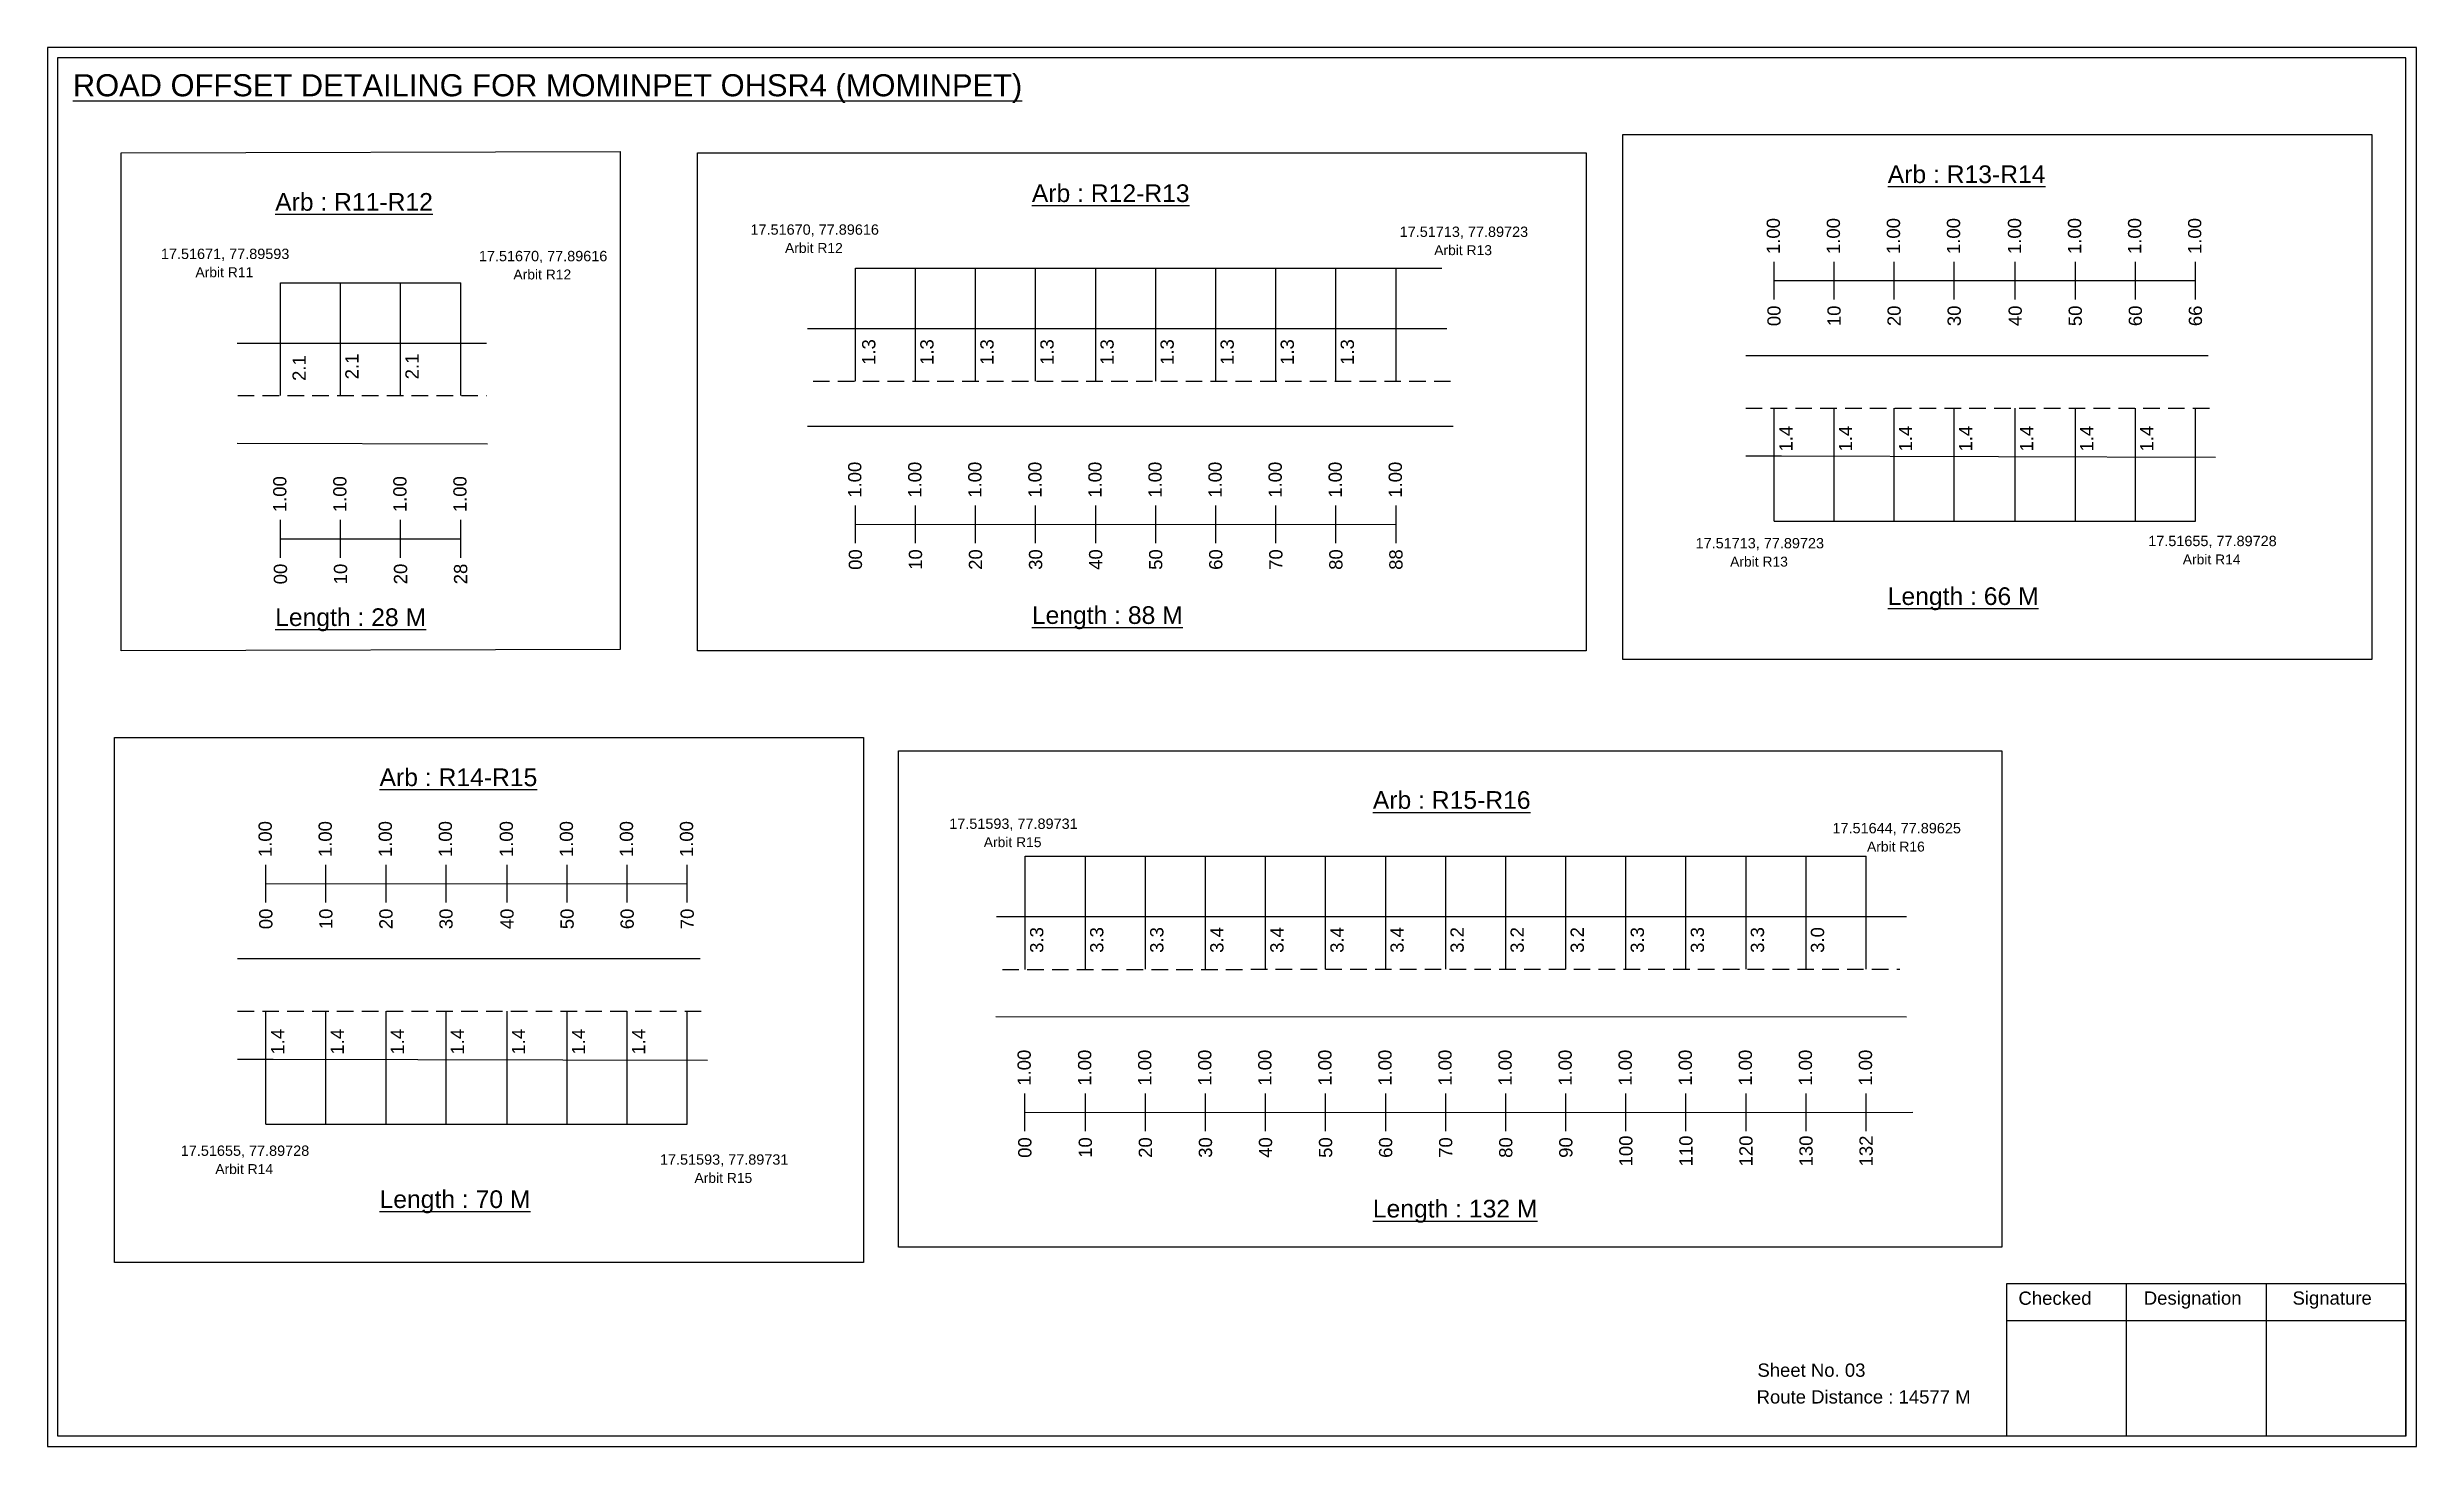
# Model space of a CAD drawing. Header units: inches. Extents: x 777 to 9331, y 1229 to 5049.
# Drawn here: x 4516 to 5053, y 2594 to 2911 of the extents above; entities that cross this region are included whole.
import ezdxf

# ---------------------------------------------------------------- set-up
doc = ezdxf.new("R2010")
doc.units = ezdxf.units.IN
doc.header["$MEASUREMENT"] = 0
doc.linetypes.add('DASHED2', pattern=[0.375, 0.25, -0.125])
doc.layers.add('PDF_Geometry', color=7, linetype='Continuous')
doc.layers.add('PDF_Text', color=5, linetype='Continuous')
doc.styles.add('PDF Arial', font='arial.ttf')
doc.styles.get("Standard").update_dxf_attribs({"font": 'arial.ttf'})

msp = doc.modelspace()

# ---------------------------------------------------------------- texts
at = {"color": 242, "true_color": 0xcd2027}
for s, height, p in [('%%UROAD OFFSET DETAILING FOR MOMINPET OHSR4 (MOMINPET)', 5, (4522.07, 2900.11)), ('%%UArb : R13-R14', 4, (4933.01, 2880.47)), ('%%UArb : R11-R12', 4, (4567.87, 2874.21)), ('%%UArb : R12-R13', 4, (4739.21, 2876.18)), ('%%ULength : 28 M', 4, (4567.87, 2780.21)), ('%%ULength : 88 M', 4, (4739.21, 2780.68)), ('%%ULength : 66 M', 4, (4933.01, 2784.97)), ('%%UArb : R14-R15', 4, (4591.51, 2743.97)), ('%%UArb : R15-R16', 4, (4816.42, 2738.83)), ('%%ULength : 70 M', 4, (4591.51, 2648.47)), ('%%ULength : 132 M', 4, (4816.42, 2646.33))]:
    msp.add_text(s, height=height, dxfattribs=at).set_placement(p)
at = {"color": 5}
for s, height, p in [('17.51670, 77.89616', 2.34, (4675.5, 2868.78)), ('17.51713, 77.89723', 2.34, (4822.5, 2868.28)), ('17.51671, 77.89593', 2.34, (4542, 2863.28)), ('17.51670, 77.89616', 2.34, (4614, 2862.78)), ('Arbit R12', 2.246, (4683.32, 2864.66)), ('Arbit R13', 2.246, (4830.32, 2864.16)), ('Arbit R11', 2.246, (4549.82, 2859.16)), ('Arbit R12', 2.246, (4621.82, 2858.66)), ('17.51655, 77.89728', 2.34, (4992, 2798.29)), ('17.51713, 77.89723', 2.34, (4889.5, 2797.79)), ('Arbit R13', 2.246, (4897.32, 2793.66)), ('Arbit R14', 2.246, (4999.82, 2794.16)), ('17.51593, 77.89731', 2.34, (4720.5, 2734.29)), ('Arbit R15', 2.246, (4728.32, 2730.16)), ('17.51644, 77.89625', 2.34, (4920.5, 2733.29)), ('Arbit R16', 2.246, (4928.32, 2729.16)), ('17.51655, 77.89728', 2.34, (4546.5, 2660.28)), ('Arbit R14', 2.246, (4554.32, 2656.16)), ('17.51593, 77.89731', 2.34, (4655, 2658.28)), ('Arbit R15', 2.246, (4662.82, 2654.16))]:
    msp.add_text(s, height=height, dxfattribs=at).set_placement(p)
at = {"color": 217, "true_color": 0x93278f}
for s, p in [('1.00', (4908.6, 2864.4)), ('1.00', (4922.2, 2864.4)), ('1.00', (4935.8, 2864.4)), ('1.00', (4949.4, 2864.4)), ('1.00', (4963.21, 2864.4)), ('1.00', (4976.81, 2864.4)), ('1.00', (4990.41, 2864.4)), ('1.00', (5004.01, 2864.4)), ('00', (4908.75, 2848.08)), ('10', (4922.35, 2848.08)), ('20', (4935.95, 2848.08)), ('30', (4949.55, 2848.08)), ('40', (4963.37, 2848.08)), ('50', (4976.97, 2848.08)), ('60', (4990.57, 2848.08)), ('66', (5004.17, 2848.08)), ('1.00', (4700.6, 2809.24)), ('1.00', (4714.2, 2809.24)), ('1.00', (4727.8, 2809.24)), ('1.00', (4741.4, 2809.24)), ('1.00', (4755, 2809.24)), ('1.00', (4768.6, 2809.24)), ('1.00', (4782.2, 2809.24)), ('1.00', (4795.8, 2809.24)), ('1.00', (4809.4, 2809.24)), ('1.00', (4823, 2809.24)), ('1.00', (4570.41, 2805.97)), ('1.00', (4584.01, 2805.97)), ('1.00', (4597.61, 2805.97)), ('1.00', (4611.21, 2805.97)), ('00', (4700.75, 2792.92)), ('10', (4714.35, 2792.92)), ('20', (4727.95, 2792.92)), ('30', (4741.55, 2792.92)), ('40', (4755.15, 2792.92)), ('50', (4768.75, 2792.92)), ('60', (4782.35, 2792.92)), ('70', (4795.95, 2792.92)), ('80', (4809.55, 2792.92)), ('88', (4823.15, 2792.92)), ('00', (4570.56, 2789.65)), ('10', (4584.16, 2789.65)), ('20', (4597.76, 2789.65)), ('28', (4611.36, 2789.65)), ('1.00', (4567.1, 2727.9)), ('1.00', (4580.7, 2727.9)), ('1.00', (4594.3, 2727.9)), ('1.00', (4607.9, 2727.9)), ('1.00', (4621.71, 2727.9)), ('1.00', (4635.31, 2727.9)), ('1.00', (4648.91, 2727.9)), ('1.00', (4662.51, 2727.9)), ('00', (4567.25, 2711.58)), ('10', (4580.85, 2711.58)), ('20', (4594.45, 2711.58)), ('30', (4608.05, 2711.58)), ('40', (4621.87, 2711.58)), ('50', (4635.47, 2711.58)), ('60', (4649.07, 2711.58)), ('70', (4662.67, 2711.58)), ('1.00', (4738.96, 2676.15)), ('1.00', (4752.66, 2676.15)), ('1.00', (4766.26, 2676.15)), ('1.00', (4779.86, 2676.15)), ('1.00', (4793.46, 2676.15)), ('1.00', (4807.06, 2676.15)), ('1.00', (4820.66, 2676.15)), ('1.00', (4834.26, 2676.15)), ('1.00', (4847.86, 2676.15)), ('1.00', (4861.46, 2676.15)), ('1.00', (4875.06, 2676.15)), ('1.00', (4888.66, 2676.15)), ('1.00', (4902.26, 2676.15)), ('1.00', (4915.86, 2676.15)), ('1.00', (4929.46, 2676.15)), ('00', (4739.11, 2659.83)), ('10', (4752.81, 2659.83)), ('20', (4766.41, 2659.83)), ('30', (4780.01, 2659.83)), ('40', (4793.61, 2659.83)), ('50', (4807.21, 2659.83)), ('60', (4820.81, 2659.83)), ('70', (4834.41, 2659.83)), ('80', (4848.01, 2659.83)), ('90', (4861.61, 2659.83)), ('100', (4875.21, 2657.88)), ('110', (4888.81, 2657.88)), ('120', (4902.41, 2657.88)), ('130', (4916.01, 2657.88)), ('132', (4929.61, 2657.88))]:
    msp.add_text(s, height=3, rotation=90, dxfattribs=at).set_placement(p)
for s, p in [('1.3', (4703.78, 2839.31)), ('1.3', (4716.94, 2839.31)), ('1.3', (4730.54, 2839.31)), ('1.3', (4744.14, 2839.31)), ('1.3', (4757.74, 2839.31)), ('1.3', (4771.34, 2839.31)), ('1.3', (4784.94, 2839.31)), ('1.3', (4798.54, 2839.31)), ('1.3', (4812.14, 2839.31)), ('2.1', (4574.8, 2835.68)), ('2.1', (4586.75, 2836.05)), ('2.1', (4600.35, 2836.05)), ('1.4', (4911.45, 2819.7)), ('1.4', (4924.94, 2819.7)), ('1.4', (4938.54, 2819.7)), ('1.4', (4952.14, 2819.7)), ('1.4', (4965.96, 2819.7)), ('1.4', (4979.56, 2819.7)), ('1.4', (4993.16, 2819.7)), ('3.3', (4741.8, 2706.23)), ('3.3', (4755.4, 2706.23)), ('3.3', (4769, 2706.23)), ('3.4', (4782.6, 2706.23)), ('3.4', (4796.2, 2706.23)), ('3.4', (4809.8, 2706.23)), ('3.4', (4823.4, 2706.23)), ('3.2', (4837, 2706.23)), ('3.2', (4850.6, 2706.23)), ('3.2', (4864.2, 2706.23)), ('3.3', (4877.8, 2706.23)), ('3.3', (4891.4, 2706.23)), ('3.3', (4905, 2706.23)), ('3.0', (4918.6, 2706.23)), ('1.4', (4569.95, 2683.2)), ('1.4', (4583.44, 2683.2)), ('1.4', (4597.04, 2683.2)), ('1.4', (4610.64, 2683.2)), ('1.4', (4624.46, 2683.2)), ('1.4', (4638.06, 2683.2)), ('1.4', (4651.66, 2683.2))]:
    msp.add_text(s, height=3, rotation=90).set_placement(p)
for s, p in [('Sheet No. 03', (4903.5, 2610.27)), ('Route Distance : 14577 M', (4903.32, 2604.22))]:
    msp.add_text(s, height=3).set_placement(p)
at = {"layer": 'PDF_Text', "color": 7, "attachment_point": 7, "style": 'PDF Arial'}
for s, insert, char_height in [('Checked', (4962.61, 2626.52), 3.001), ('Designation', (4990.99, 2625.69), 3.0006), ('Signature', (5024.67, 2625.69), 3.001)]:
    msp.add_mtext(s, dxfattribs=dict(at, insert=insert, char_height=char_height))

# ---------------------------------------------------------------- linework, layer by layer
at = {"color": 5}
for p, q in [((4699.27, 2861.18), (4832.05, 2861.18)), ((4569.08, 2857.91), (4609.88, 2857.91)), ((4907.27, 2803.96), (5002.69, 2803.97)), ((4737.73, 2728.09), (4928.13, 2728.09)), ((4565.77, 2667.46), (4661.19, 2667.47))]:
    msp.add_line(p, q, dxfattribs=at)
for p, q in [((4699.27, 2835.64), (4699.27, 2861.18)), ((4712.87, 2835.64), (4712.87, 2861.18)), ((4726.47, 2835.64), (4726.47, 2861.18)), ((4740.07, 2835.64), (4740.07, 2861.18)), ((4753.67, 2835.64), (4753.67, 2861.18)), ((4767.27, 2835.64), (4767.27, 2861.18)), ((4780.87, 2835.64), (4780.87, 2861.18)), ((4794.47, 2835.64), (4794.47, 2861.18)), ((4808.07, 2835.64), (4808.07, 2861.18)), ((4821.67, 2835.64), (4821.67, 2861.18)), ((4569.08, 2832.37), (4569.08, 2857.91)), ((4582.68, 2832.37), (4582.68, 2857.91)), ((4596.28, 2832.37), (4596.28, 2857.91)), ((4609.88, 2832.37), (4609.88, 2857.91)), ((4559.25, 2844.26), (4615.74, 2844.26)), ((4688.4, 2847.52), (4833.18, 2847.52)), ((5005.6, 2841.39), (4900.86, 2841.39)), ((4907.27, 2803.97), (4907.27, 2829.5)), ((4920.87, 2803.97), (4920.87, 2829.5)), ((4934.47, 2803.97), (4934.47, 2829.5)), ((4948.07, 2803.97), (4948.07, 2829.5)), ((4961.89, 2803.97), (4961.89, 2829.5)), ((4975.49, 2803.97), (4975.49, 2829.5)), ((4989.09, 2803.97), (4989.09, 2829.5)), ((5002.69, 2803.97), (5002.69, 2829.5)), ((4834.6, 2825.34), (4688.4, 2825.34)), ((4559.25, 2821.57), (4615.96, 2821.44)), ((4900.86, 2818.7), (4908.92, 2818.7)), ((4908.92, 2818.7), (5007.23, 2818.43)), ((4737.73, 2702.48), (4737.73, 2728.09)), ((4751.33, 2702.55), (4751.33, 2728.09)), ((4764.93, 2702.55), (4764.93, 2728.09)), ((4778.53, 2702.55), (4778.53, 2728.09)), ((4792.13, 2702.55), (4792.13, 2728.09)), ((4805.73, 2702.55), (4805.73, 2728.09)), ((4819.33, 2702.55), (4819.33, 2728.09)), ((4832.93, 2702.55), (4832.93, 2728.09)), ((4846.53, 2702.55), (4846.53, 2728.09)), ((4860.13, 2702.55), (4860.13, 2728.09)), ((4873.73, 2702.55), (4873.73, 2728.09)), ((4887.33, 2702.55), (4887.33, 2728.09)), ((4900.93, 2702.55), (4900.93, 2728.09)), ((4914.53, 2702.55), (4914.53, 2728.09)), ((4928.13, 2702.55), (4928.13, 2728.09)), ((4731.19, 2714.43), (4937.29, 2714.44)), ((4664.1, 2704.89), (4559.36, 2704.89)), ((4565.77, 2667.47), (4565.77, 2693)), ((4579.37, 2667.47), (4579.37, 2693)), ((4592.97, 2667.47), (4592.97, 2693)), ((4606.57, 2667.47), (4606.57, 2693)), ((4620.39, 2667.47), (4620.39, 2693)), ((4633.99, 2667.47), (4633.99, 2693)), ((4647.59, 2667.47), (4647.59, 2693)), ((4661.19, 2667.47), (4661.19, 2693)), ((4731.09, 2691.82), (4937.25, 2691.72)), ((4559.36, 2682.2), (4567.42, 2682.2)), ((4567.42, 2682.2), (4665.73, 2681.93))]:
    msp.add_line(p, q)
at = {"color": 217, "true_color": 0x93278f}
for p, q in [((4907.27, 2854.11), (4907.27, 2862.67)), ((4920.87, 2854.11), (4920.87, 2862.67)), ((4934.47, 2854.11), (4934.47, 2862.67)), ((4948.07, 2854.11), (4948.07, 2862.67)), ((4961.89, 2854.11), (4961.89, 2862.67)), ((4975.49, 2854.11), (4975.49, 2862.67)), ((4989.09, 2854.11), (4989.09, 2862.67)), ((5002.69, 2854.11), (5002.69, 2862.67)), ((4907.27, 2858.38), (5002.69, 2858.44)), ((4699.27, 2798.94), (4699.27, 2807.5)), ((4712.87, 2798.94), (4712.87, 2807.5)), ((4726.47, 2798.94), (4726.47, 2807.5)), ((4740.07, 2798.94), (4740.07, 2807.5)), ((4753.67, 2798.94), (4753.67, 2807.5)), ((4767.27, 2798.94), (4767.27, 2807.5)), ((4780.87, 2798.94), (4780.87, 2807.5)), ((4794.47, 2798.94), (4794.47, 2807.5)), ((4808.07, 2798.94), (4808.07, 2807.5)), ((4821.67, 2798.94), (4821.67, 2807.5)), ((4569.08, 2795.67), (4569.08, 2804.23)), ((4582.68, 2795.67), (4582.68, 2804.23)), ((4596.28, 2795.67), (4596.28, 2804.23)), ((4609.88, 2795.67), (4609.88, 2804.23)), ((4699.27, 2803.21), (4821.67, 2803.23)), ((4569.08, 2799.94), (4609.88, 2799.95)), ((4565.77, 2717.61), (4565.77, 2726.17)), ((4579.37, 2717.61), (4579.37, 2726.17)), ((4592.97, 2717.61), (4592.97, 2726.17)), ((4606.57, 2717.61), (4606.57, 2726.17)), ((4620.39, 2717.61), (4620.39, 2726.17)), ((4633.99, 2717.61), (4633.99, 2726.17)), ((4647.59, 2717.61), (4647.59, 2726.17)), ((4661.19, 2717.61), (4661.19, 2726.17)), ((4565.77, 2721.88), (4661.19, 2721.94)), ((4737.63, 2665.86), (4737.63, 2674.41)), ((4751.33, 2665.86), (4751.33, 2674.41)), ((4764.93, 2665.86), (4764.93, 2674.41)), ((4778.53, 2665.86), (4778.53, 2674.41)), ((4792.13, 2665.86), (4792.13, 2674.41)), ((4805.73, 2665.86), (4805.73, 2674.41)), ((4819.33, 2665.86), (4819.33, 2674.41)), ((4832.93, 2665.86), (4832.93, 2674.41)), ((4846.53, 2665.86), (4846.53, 2674.41)), ((4860.13, 2665.86), (4860.13, 2674.41)), ((4873.73, 2665.86), (4873.73, 2674.41)), ((4887.33, 2665.86), (4887.33, 2674.41)), ((4900.93, 2665.86), (4900.93, 2674.41)), ((4914.53, 2665.86), (4914.53, 2674.41)), ((4928.13, 2665.86), (4928.13, 2674.41)), ((4737.63, 2670.12), (4938.69, 2670.17))]:
    msp.add_line(p, q, dxfattribs=at)
at = {"linetype": 'DASHED2', "ltscale": 15}
for p, q in [((4689.67, 2835.64), (4834.03, 2835.64)), ((4559.4, 2832.37), (4615.74, 2832.37)), ((4900.86, 2829.5), (5006.25, 2829.5)), ((4732.54, 2702.48), (4935.72, 2702.55)), ((4559.36, 2693), (4664.75, 2693))]:
    msp.add_line(p, q, dxfattribs=at)
for points in [[(4533, 2887.3), (4646, 2887.59), (4646, 2774.91), (4533, 2774.62)], [(4663.5, 2887.3), (4864.74, 2887.3), (4864.74, 2774.62), (4663.5, 2774.62)], [(4873, 2891.44), (5042.61, 2891.44), (5042.61, 2772.62), (4873, 2772.62)], [(4531.5, 2754.94), (4701.11, 2754.94), (4701.11, 2636.12), (4531.5, 2636.12)], [(4709, 2751.98), (4958.85, 2751.98), (4958.85, 2639.62), (4709, 2639.62)]]:
    msp.add_lwpolyline(points, close=True)
at = {"layer": 'PDF_Geometry'}
for points in [[(4516.29, 2911.18), (4516.29, 2594.47), (5052.77, 2594.47), (5052.77, 2911.18)], [(4518.62, 2908.85), (4518.62, 2596.89), (5050.35, 2596.89), (5050.35, 2908.85)]]:
    msp.add_lwpolyline(points, close=True, dxfattribs=at)
at = {"layer": 'PDF_Geometry', "color": 242, "true_color": 0xcc1f26}
msp.add_lwpolyline([(5050.35, 2596.8), (4960, 2596.8), (4960, 2631.41), (5050.35, 2631.41)], close=True, dxfattribs=at)
for points in [[(4986.99, 2631.41), (4986.99, 2596.8)], [(5018.71, 2631.41), (5018.71, 2596.8)], [(4960, 2623.03), (5050.35, 2623.03)]]:
    msp.add_lwpolyline(points, dxfattribs=at)

msp.set_redraw_order([(e.dxf.handle, doc.entitydb.next_handle()) for e in msp.query("TEXT MTEXT ATTDEF DIMENSION ARC_DIMENSION")])  # texts and dimensions are drawn at this point

doc.saveas('drawing.dxf')
